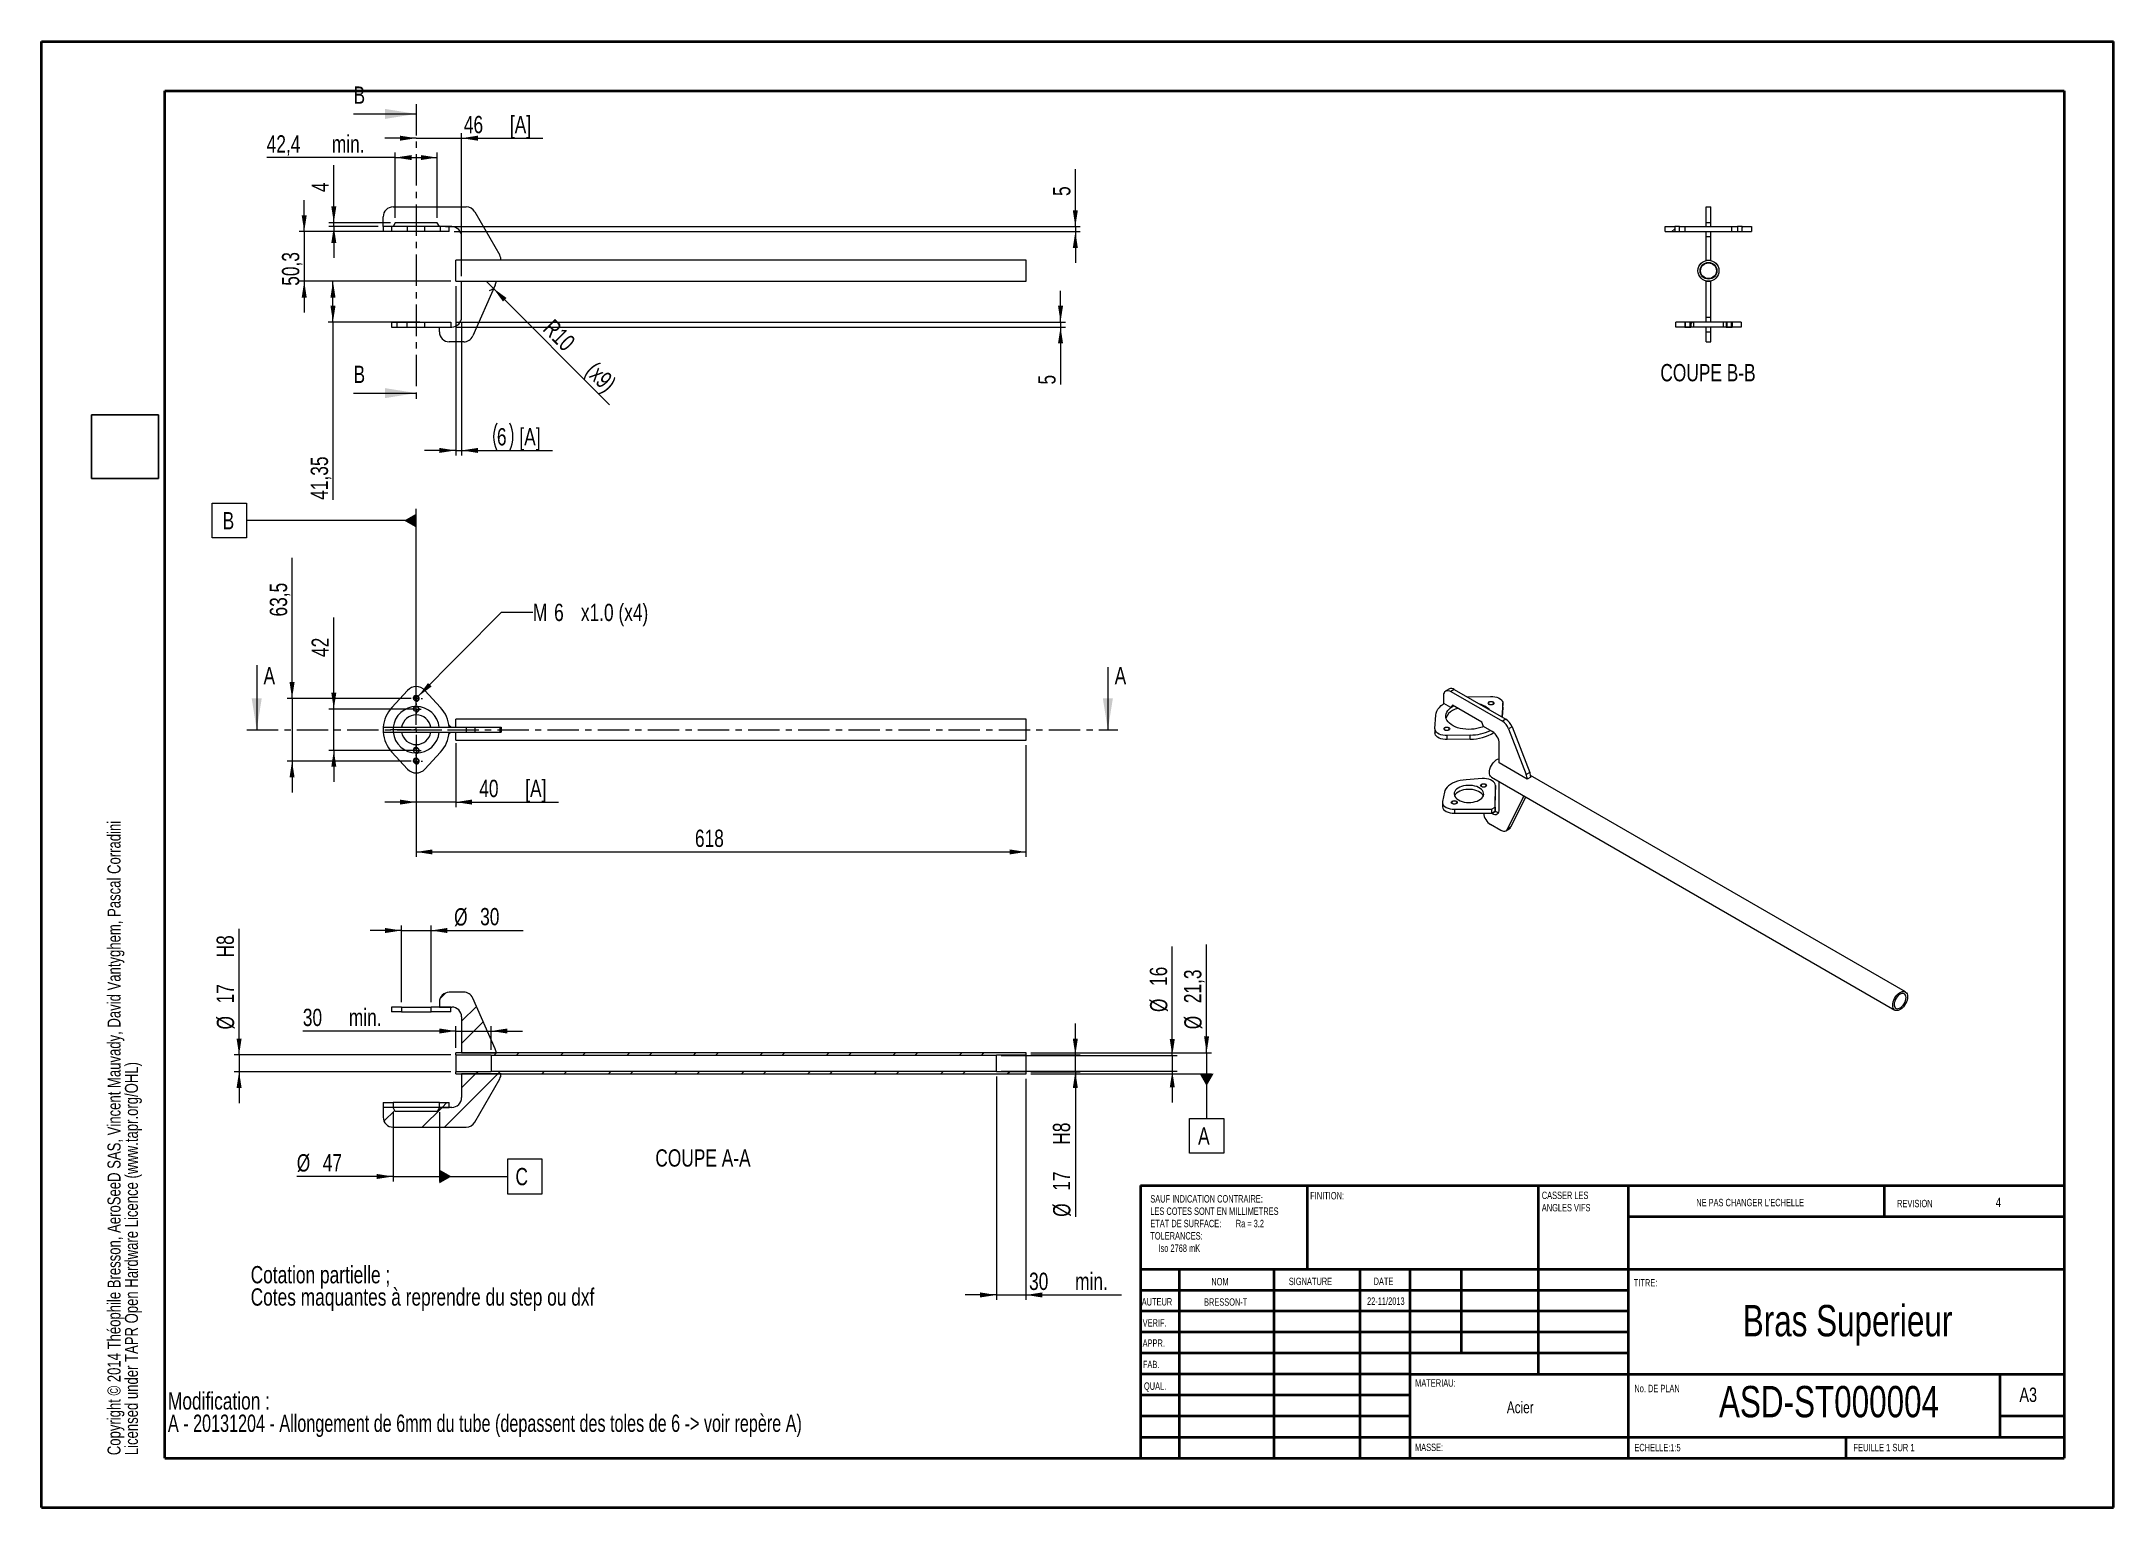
# Model space of a CAD drawing. Header units: millimetres. Extents: x 0 to 420, y 0 to 297.
import ezdxf

# ---------------------------------------------------------------- set-up
doc = ezdxf.new("R2010")
doc.units = ezdxf.units.MM
doc.linetypes.add('CENTER', pattern=[10.16, 6.35, -1.27, 1.27, -1.27])
doc.styles.add('SLDTEXTSTYLE0', font='TXT', dxfattribs={"width": 0.75})
doc.styles.add('SLDTEXTSTYLE1', font='TXT', dxfattribs={"width": 0.7})
doc.styles.add('SLDTEXTSTYLE2', font='TXT', dxfattribs={"width": 0.6875})
doc.dimstyles.new('SLDDIMSTYLE0', dxfattribs={"dimtxt": 3.5, "dimasz": 3.302, "dimexe": 0, "dimexo": 0.0625, "dimgap": 0.875, "dimtad": 1, "dimlfac": 5, "dimrnd": 1e-09, "dimzin": 12, "dimdsep": 46, "dimtxsty": 'SLDTEXTSTYLE0', "dimsah": 1, "dimcen": 0.09, "dimadec": 0, "dimazin": 3, "dimtfac": 1, "dimtmove": 0, "dimatfit": 0, "dimfxl": 1, "dimfrac": 2, "dimtolj": 1, "dimtzin": 12, "dimarcsym": 0})
doc.dimstyles.new('SLDDIMSTYLE1', dxfattribs={"dimtxt": 3.5, "dimasz": 3.302, "dimexe": 0, "dimexo": 0.0625, "dimgap": 0.875, "dimtad": 0, "dimtih": 1, "dimtoh": 1, "dimlfac": 5, "dimrnd": 1e-09, "dimzin": 12, "dimdsep": 46, "dimtxsty": 'SLDTEXTSTYLE0', "dimblk1": 'NONE', "dimsah": 1, "dimcen": 0, "dimadec": 0, "dimazin": 3, "dimtfac": 1, "dimtmove": 0, "dimatfit": 3, "dimldrblk": 'NONE', "dimfxl": 1, "dimfrac": 2, "dimtolj": 1, "dimtzin": 12, "dimarcsym": 0})
doc.dimstyles.new('SLDDIMSTYLE2', dxfattribs={"dimtxt": 3.5, "dimasz": 3.302, "dimexe": 0, "dimexo": 0.0625, "dimgap": 0.875, "dimtad": 1, "dimlfac": 5, "dimrnd": 1e-09, "dimzin": 12, "dimdsep": 46, "dimtxsty": 'SLDTEXTSTYLE0', "dimsah": 1, "dimcen": 0.09, "dimadec": 0, "dimazin": 3, "dimtfac": 1, "dimtofl": 0, "dimtmove": 0, "dimatfit": 3, "dimfxl": 1, "dimfrac": 2, "dimtolj": 1, "dimtzin": 12, "dimarcsym": 0})
doc.dimstyles.new('SLDDIMSTYLE4', dxfattribs={"dimtxt": 3.5, "dimasz": 3.302, "dimexe": 0, "dimexo": 0.0625, "dimgap": 0.875, "dimtad": 1, "dimlfac": 5, "dimrnd": 1e-09, "dimzin": 12, "dimdsep": 46, "dimtxsty": 'SLDTEXTSTYLE0', "dimsah": 1, "dimcen": 0, "dimadec": 0, "dimazin": 3, "dimtfac": 1, "dimtofl": 0, "dimtmove": 0, "dimatfit": 3, "dimfxl": 1, "dimfrac": 2, "dimtolj": 1, "dimtzin": 12, "dimarcsym": 0})
doc.dimstyles.new('SLDDIMSTYLE5', dxfattribs={"dimtxt": 3.5, "dimasz": 3.302, "dimexe": 0, "dimexo": 0.0625, "dimgap": 0.875, "dimtad": 1, "dimdec": 1, "dimlfac": 5, "dimrnd": 1e-09, "dimzin": 12, "dimdsep": 46, "dimtxsty": 'SLDTEXTSTYLE0', "dimsah": 1, "dimcen": 0.09, "dimadec": 0, "dimazin": 3, "dimtfac": 1, "dimtdec": 1, "dimtofl": 0, "dimtmove": 0, "dimatfit": 3, "dimfxl": 1, "dimfrac": 2, "dimtolj": 1, "dimtzin": 12, "dimarcsym": 0})
doc.dimstyles.new('SLDDIMSTYLE6', dxfattribs={"dimtxt": 3.5, "dimasz": 3.302, "dimexe": 0, "dimexo": 0.0625, "dimgap": 0.875, "dimtad": 0, "dimtih": 1, "dimtoh": 1, "dimlfac": 5, "dimrnd": 1e-09, "dimzin": 12, "dimdsep": 46, "dimtxsty": 'SLDTEXTSTYLE0', "dimsah": 1, "dimcen": 0.09, "dimadec": 0, "dimazin": 3, "dimtfac": 1, "dimtmove": 0, "dimatfit": 0, "dimfxl": 1, "dimfrac": 2, "dimtolj": 1, "dimtzin": 12, "dimarcsym": 0})
doc.dimstyles.new('SLDDIMSTYLE7', dxfattribs={"dimtxt": 3.5, "dimasz": 3.302, "dimexe": 0, "dimexo": 0.0625, "dimgap": 0.875, "dimtad": 1, "dimlfac": 5, "dimrnd": 1e-09, "dimzin": 12, "dimdsep": 46, "dimtxsty": 'SLDTEXTSTYLE0', "dimsah": 1, "dimcen": 0.09, "dimadec": 0, "dimazin": 3, "dimtfac": 1, "dimtmove": 0, "dimatfit": 0, "dimfxl": 1, "dimfrac": 2, "dimtolj": 1, "dimtzin": 12, "dimarcsym": 0})
doc.dimstyles.new('SLDDIMSTYLE8', dxfattribs={"dimtxt": 3.5, "dimasz": 3.302, "dimexe": 0, "dimexo": 0.0625, "dimgap": 0.875, "dimtad": 1, "dimlfac": 5, "dimrnd": 1e-09, "dimzin": 12, "dimdsep": 46, "dimtxsty": 'SLDTEXTSTYLE0', "dimsah": 1, "dimcen": 0.09, "dimadec": 0, "dimazin": 3, "dimtfac": 1, "dimtmove": 0, "dimatfit": 0, "dimfxl": 1, "dimfrac": 2, "dimtolj": 1, "dimtzin": 12, "dimarcsym": 0})
doc.dimstyles.new('SLDDIMSTYLE9', dxfattribs={"dimtxt": 3.5, "dimasz": 3.302, "dimexe": 0, "dimexo": 0.0625, "dimgap": 0.875, "dimtad": 1, "dimlfac": 5, "dimrnd": 1e-09, "dimzin": 12, "dimdsep": 46, "dimtxsty": 'SLDTEXTSTYLE0', "dimsah": 1, "dimcen": 0.09, "dimadec": 0, "dimazin": 3, "dimtfac": 1, "dimtmove": 0, "dimatfit": 0, "dimfxl": 1, "dimfrac": 2, "dimtolj": 1, "dimtzin": 12, "dimarcsym": 0})
picture_1 = doc.add_image_def('image1.bmp', size_in_pixel=(400, 420))

msp = doc.modelspace()

# ---------------------------------------------------------------- texts
at = {"color": 7, "linetype": 'Continuous', "char_height": 3.5, "attachment_point": 1, "style": 'SLDTEXTSTYLE0'}
for s, insert in [('B', (63.3409, 288.0941)), ('B', (63.3409, 231.5326)), ('A', (45.0919, 170.477)), ('A', (217.6104, 170.477))]:
    msp.add_mtext(s, dxfattribs=dict(at, insert=insert))
at = {"color": 7, "linetype": 'Continuous', "lineweight": 0}
for s, insert, char_height, attachment_point, style in [('COUPE B-B', (337.8735, 231.8695), 3.5, 2, 'SLDTEXTSTYLE0'), ('COUPE A-A', (134.1664, 72.7804), 3.5, 2, 'SLDTEXTSTYLE0'), ('FINITION:', (257.2501, 64.1341), 1.5, 1, 'SLDTEXTSTYLE0'), ("NE PAS CHANGER L'ECHELLE", (335.4935, 62.7478), 1.5, 1, 'SLDTEXTSTYLE0'), ('REVISION', (376.2064, 62.5497), 1.5, 1, 'SLDTEXTSTYLE0'), ('4', (396.7386, 62.9901), 1.905, 2, 'SLDTEXTSTYLE0'), ('NOM', (237.2011, 46.7163), 1.5, 1, 'SLDTEXTSTYLE0'), ('SIGNATURE', (252.9124, 46.7765), 1.5, 1, 'SLDTEXTSTYLE0'), ('DATE', (270.0935, 46.791), 1.5, 1, 'SLDTEXTSTYLE0'), ('TITRE:', (322.835, 46.4931), 1.5, 1, 'SLDTEXTSTYLE0'), ('AUTEUR', (223.091, 42.6445), 1.5, 1, 'SLDTEXTSTYLE0'), ('BRESSON-T', (240.1135, 42.5981), 1.4986, 2, 'SLDTEXTSTYLE0'), ('22-11/2013', (272.5763, 42.7739), 1.4986, 2, 'SLDTEXTSTYLE0'), ('VERIF.', (223.2893, 38.3692), 1.5, 1, 'SLDTEXTSTYLE0'), ('Bras Superieur', (366.1659, 41.2497), 6.35, 2, 'SLDTEXTSTYLE0'), ('APPR.', (223.2806, 34.2791), 1.5, 1, 'SLDTEXTSTYLE0'), ('FAB.', (223.334, 29.9485), 1.5, 1, 'SLDTEXTSTYLE0'), ('QUAL.', (223.5479, 25.5644), 1.5, 1, 'SLDTEXTSTYLE0'), ('MATERIAU:', (278.5247, 26.2008), 1.5, 1, 'SLDTEXTSTYLE0'), ('Acier', (299.8178, 21.7003), 2.38125, 2, 'SLDTEXTSTYLE0'), ('No. DE PLAN', (322.9528, 25.0834), 1.5, 1, 'SLDTEXTSTYLE0'), ('ASD-ST000004', (362.405, 24.8465), 6.35, 2, 'SLDTEXTSTYLE0'), ('A3', (400.9998, 24.5152), 2.91042, 1, 'SLDTEXTSTYLE0'), ('MASSE:', (278.4967, 13.1641), 1.4986, 1, 'SLDTEXTSTYLE0'), ('ECHELLE:1:5', (322.9528, 13.1149), 1.5, 1, 'SLDTEXTSTYLE0'), ('FEUILLE 1 SUR 1', (367.3571, 13.1149), 1.5, 1, 'SLDTEXTSTYLE1')]:
    msp.add_mtext(s, dxfattribs=dict(at, insert=insert, char_height=char_height, attachment_point=attachment_point, style=style))

# ---------------------------------------------------------------- blocks, each defined once
blk = doc.blocks.new('SW_NOTE_0')
at = {"color": 0, "linetype": 'Continuous', "lineweight": 0, "char_height": 3.5, "attachment_point": 1, "style": 'SLDTEXTSTYLE0'}
for s, insert in [('Cotation partielle ;', (0, 4.51)), ('Cotes maquantes à reprendre du step ou dxf', (0, -0.01))]:
    blk.add_mtext(s, dxfattribs=dict(at, insert=insert))
blk = doc.blocks.new('SW_NOTE_1')
at = {"color": 0, "linetype": 'Continuous', "lineweight": 0, "char_height": 3.5, "attachment_point": 1}
for s, insert, style in [('Modification :', (0, 4.51), 'SLDTEXTSTYLE0'), ('A - 20131204 - Allongement de 6mm du tube (depassent des toles de 6 -> voir repère A)', (0, -0.01), 'SLDTEXTSTYLE1')]:
    blk.add_mtext(s, dxfattribs=dict(at, insert=insert, style=style))
blk = doc.blocks.new('SW_NOTE_2')
at = {"color": 0, "linetype": 'Continuous', "lineweight": 0, "char_height": 2.6458, "attachment_point": 1, "rotation": 90, "style": 'SLDTEXTSTYLE0'}
for s, insert in [('Copyright © 2014 Théophile Bresson, AeroSeeD SAS, Vincent Mauvady, David Vantyghem, Pascal Corradini', (-3.41, 0)), ('Licensed under TAPR Open Hardware Licence (www.tapr.org/OHL)', (0.12, 0))]:
    blk.add_mtext(s, dxfattribs=dict(at, insert=insert))
blk = doc.blocks.new('SW_NOTE_3')
at = {"color": 0, "linetype": 'Continuous', "lineweight": 0, "char_height": 1.5, "attachment_point": 1, "style": 'SLDTEXTSTYLE0'}
for s, insert in [('CASSER LES', (0, 1.93)), ('ANGLES VIFS', (0, -0.57))]:
    blk.add_mtext(s, dxfattribs=dict(at, insert=insert))
blk = doc.blocks.new('SW_NOTE_4')
at = {"color": 0, "linetype": 'Continuous', "lineweight": 0, "char_height": 1.5, "attachment_point": 1}
for s, insert, style in [('SAUF INDICATION CONTRAIRE:', (0, 1.93), 'SLDTEXTSTYLE0'), ('LES COTES SONT EN MILLIMETRES', (0, -0.57), 'SLDTEXTSTYLE0'), ('ETAT DE SURFACE:', (0, -3.07), 'SLDTEXTSTYLE0'), ('Ra = 3.2', (17.33, -3.07), 'SLDTEXTSTYLE2'), ('TOLERANCES:', (0, -5.57), 'SLDTEXTSTYLE0'), ('Iso 2768 mK', (1.66, -8.07), 'SLDTEXTSTYLE0')]:
    blk.add_mtext(s, dxfattribs=dict(at, insert=insert, style=style))
blk = doc.blocks.new('*D6')
at = {"color": 7, "linetype": 'Continuous', "lineweight": 0}
for p, q in [((59.34, 161.98), (59.34, 180.53)), ((75.04, 161.98), (58.34, 161.98)), ((59.34, 153.58), (59.34, 161.98)), ((75.04, 153.58), (58.34, 153.58)), ((59.34, 153.58), (59.34, 147.23))]:
    blk.add_line(p, q, dxfattribs=at)
for points in [[(59.34, 161.98), (59.85, 165.28), (58.83, 165.28)], [(59.34, 153.58), (58.83, 150.27), (59.85, 150.27)]]:
    blk.add_solid(points, dxfattribs=at)
at = {"color": 7, "linetype": 'Continuous', "lineweight": 0, "insert": (54.83, 172.52, -3.65), "char_height": 3.5, "attachment_point": 1, "rotation": 90, "style": 'SLDTEXTSTYLE0'}
blk.add_mtext('42', dxfattribs=at)
blk = doc.blocks.new('*D7')
at = {"color": 7, "linetype": 'Continuous', "lineweight": 0}
for p, q in [((50.88, 164.13), (50.88, 192.61)), ((75.04, 164.13), (49.88, 164.13)), ((50.88, 164.13), (50.88, 151.43)), ((75.04, 151.43), (49.88, 151.43)), ((50.88, 151.43), (50.88, 145.08))]:
    blk.add_line(p, q, dxfattribs=at)
for points in [[(50.88, 164.13), (51.39, 167.43), (50.37, 167.43)], [(50.88, 151.43), (50.37, 148.12), (51.39, 148.12)]]:
    blk.add_solid(points, dxfattribs=at)
at = {"color": 7, "linetype": 'Continuous', "lineweight": 0, "insert": (46.37, 180.72, -3.65), "char_height": 3.5, "attachment_point": 1, "rotation": 90, "style": 'SLDTEXTSTYLE0'}
blk.add_mtext('63,5', dxfattribs=at)
blk = doc.blocks.new('*D9')
at = {"color": 7, "linetype": 'Continuous', "lineweight": 0}
for p, q in [((76.46, 164.55), (93.35, 181.57)), ((93.35, 181.57), (99.7, 181.57)), ((75.62, 163.7), (76.46, 164.55))]:
    blk.add_line(p, q, dxfattribs=at)
blk.add_solid([(76.46, 164.55), (79.15, 166.54), (78.43, 167.25)], dxfattribs=at)
at = {"color": 7, "linetype": 'Continuous', "lineweight": 0, "char_height": 3.5, "attachment_point": 1, "style": 'SLDTEXTSTYLE0'}
for s, insert in [('M', (99.7, 183.3, -3.65)), ('6', (103.99, 183.3, -3.65)), ('x1.0 (x4)', (109.42, 183.3, -3.65))]:
    blk.add_mtext(s, dxfattribs=dict(at, insert=insert))
blk = doc.blocks.new('_NONE')
blk = doc.blocks.new('*D10')
at = {"color": 7, "linetype": 'Continuous', "lineweight": 0}
for p, q in [((76.04, 156.78), (76.04, 142.12)), ((84.04, 155.08), (84.04, 142.12)), ((76.04, 143.12), (69.69, 143.12)), ((84.04, 143.12), (76.04, 143.12)), ((84.04, 143.12), (104.85, 143.12))]:
    blk.add_line(p, q, dxfattribs=at)
for points in [[(76.04, 143.12), (72.74, 143.63), (72.74, 142.62)], [(84.04, 143.12), (87.34, 142.62), (87.34, 143.63)]]:
    blk.add_solid(points, dxfattribs=at)
at = {"color": 7, "linetype": 'Continuous', "lineweight": 0, "char_height": 3.5, "attachment_point": 1, "style": 'SLDTEXTSTYLE0'}
for s, insert in [('40', (88.82, 147.64, -3.65)), ('[A]', (98.14, 147.64, -3.65))]:
    blk.add_mtext(s, dxfattribs=dict(at, insert=insert))
blk = doc.blocks.new('*D11')
at = {"color": 7, "linetype": 'Continuous', "lineweight": 0}
for p, q in [((76.04, 156.78), (76.04, 132.03)), ((199.64, 154.65), (199.64, 132.03)), ((76.04, 133.03), (199.64, 133.03))]:
    blk.add_line(p, q, dxfattribs=at)
for points in [[(76.04, 133.03), (79.34, 132.52), (79.34, 133.53)], [(199.64, 133.03), (196.34, 133.53), (196.34, 132.52)]]:
    blk.add_solid(points, dxfattribs=at)
at = {"color": 7, "linetype": 'Continuous', "lineweight": 0, "insert": (132.54, 137.54, -3.65), "char_height": 3.5, "attachment_point": 1, "style": 'SLDTEXTSTYLE0'}
blk.add_mtext('618', dxfattribs=at)
blk = doc.blocks.new('SW_CENTERMARKSYMBOL_0')
at = {"color": 0, "linetype": 'Continuous', "lineweight": 0}
for p, q in [((-0.5, 0), (-1, 0)), ((0, 0), (-0.5, 0)), ((0, 0.5), (0, 1)), ((0, 0), (0, 0.5)), ((0, 0), (0, -0.5)), ((0, 0), (0.5, 0)), ((0.5, 0), (1, 0)), ((0, -0.5), (0, -1))]:
    blk.add_line(p, q, dxfattribs=at)
blk = doc.blocks.new('SW_CENTERMARKSYMBOL_1')
at = {"color": 0, "linetype": 'Continuous', "lineweight": 0}
for p, q in [((-0.5, 0), (-1, 0)), ((0, 0), (-0.5, 0)), ((0, 0.5), (0, 1)), ((0, 0), (0, 0.5)), ((0, 0), (0, -0.5)), ((0, 0), (0.5, 0)), ((0.5, 0), (1, 0)), ((0, -0.5), (0, -1))]:
    blk.add_line(p, q, dxfattribs=at)
blk = doc.blocks.new('SW_CENTERMARKSYMBOL_2')
at = {"color": 0, "linetype": 'Continuous', "lineweight": 0}
for p, q in [((0, 1), (0, 5.2)), ((-1, 0), (-5.2, 0)), ((0, 0), (-0.5, 0)), ((0, 0), (0, 0.5)), ((0, 0), (0, -0.5)), ((0, 0), (0.5, 0)), ((1, 0), (5.2, 0)), ((0, -1), (0, -5.2))]:
    blk.add_line(p, q, dxfattribs=at)
blk = doc.blocks.new('SW_CENTERMARKSYMBOL_3')
at = {"color": 0, "linetype": 'Continuous', "lineweight": 0}
for p, q in [((-1, 0), (-1.3, 0)), ((0, 0), (-0.5, 0)), ((0, 1), (0, 1.3)), ((0, 0), (0, 0.5)), ((0, 0), (0, -0.5)), ((0, 0), (0.5, 0)), ((1, 0), (1.3, 0)), ((0, -1), (0, -1.3))]:
    blk.add_line(p, q, dxfattribs=at)
blk = doc.blocks.new('SW_CENTERMARKSYMBOL_4')
at = {"color": 0, "linetype": 'Continuous', "lineweight": 0}
for p, q in [((-1, 0), (-1.3, 0)), ((0, 0), (-0.5, 0)), ((0, 1), (0, 1.3)), ((0, 0), (0, 0.5)), ((0, 0), (0, -0.5)), ((0, 0), (0.5, 0)), ((1, 0), (1.3, 0)), ((0, -1), (0, -1.3))]:
    blk.add_line(p, q, dxfattribs=at)
blk = doc.blocks.new('SW_DATUMTAG_0')
at = {"color": 0, "linetype": 'Continuous', "lineweight": 0}
for p, q in [((-2.16, -0.72), (-2.16, 6.28)), ((-2.16, 6.28), (4.84, 6.28)), ((4.84, 6.28), (4.84, -0.72)), ((39.23, -34.4), (39.23, 5.18)), ((39.23, 2.78), (4.84, 2.78)), ((4.84, -0.72), (-2.16, -0.72))]:
    blk.add_line(p, q, dxfattribs=at)
blk.add_solid([(39.23, 1.38), (39.23, 4.18), (36.78, 2.78)], dxfattribs=at)
at = {"color": 0, "linetype": 'Continuous', "lineweight": 0, "insert": (0, 4.51, -3.67), "char_height": 3.5, "attachment_point": 1, "style": 'SLDTEXTSTYLE0'}
blk.add_mtext('B', dxfattribs=at)
blk = doc.blocks.new('*D18')
at = {"color": 7, "linetype": 'Continuous', "lineweight": 0}
for p, q in [((76.04, 277.62), (69.69, 277.62)), ((76.04, 277.62), (85.24, 277.62)), ((85.24, 249.64), (85.24, 278.62)), ((85.24, 277.62), (101.74, 277.62))]:
    blk.add_line(p, q, dxfattribs=at)
for points in [[(76.04, 277.62), (72.74, 278.13), (72.74, 277.11)], [(85.24, 277.62), (88.54, 277.11), (88.54, 278.13)]]:
    blk.add_solid(points, dxfattribs=at)
at = {"color": 7, "linetype": 'Continuous', "lineweight": 0, "char_height": 3.5, "attachment_point": 1, "style": 'SLDTEXTSTYLE0'}
for s, insert in [('46', (85.7, 282.13, 0.02)), ('[A]', (95.03, 282.13, 0.02))]:
    blk.add_mtext(s, dxfattribs=dict(at, insert=insert))
blk = doc.blocks.new('*D19')
at = {"color": 7, "linetype": 'Continuous', "lineweight": 0}
for q in [(90.24, 248.64), (115.25, 223.62)]:
    blk.add_line((91.66, 247.22), q, dxfattribs=at)
blk.add_arc((90.24, 248.64), 2, 288.4349, 309.4349, dxfattribs=at)
blk.add_solid([(91.66, 247.22), (93.63, 244.53), (94.35, 245.25)], dxfattribs=at)
at = {"color": 7, "linetype": 'Continuous', "lineweight": 0, "char_height": 3.5, "attachment_point": 1, "rotation": 315, "style": 'SLDTEXTSTYLE0'}
for s, insert in [('R10', (104, 241.23, 0.02)), ('(x9)', (112.6, 232.63, 0.02))]:
    blk.add_mtext(s, dxfattribs=dict(at, insert=insert))
blk = doc.blocks.new('*D20')
at = {"color": 7, "linetype": 'Continuous', "lineweight": 0}
for p, q in [((53.34, 258.7), (53.34, 265.05)), ((70.11, 258.7), (52.34, 258.7)), ((53.34, 258.7), (53.34, 248.64)), ((83.04, 248.64), (52.34, 248.64)), ((53.34, 248.64), (53.34, 242.29))]:
    blk.add_line(p, q, dxfattribs=at)
for points in [[(53.34, 258.7), (53.85, 262), (52.83, 262)], [(53.34, 248.64), (52.83, 245.33), (53.85, 245.33)]]:
    blk.add_solid(points, dxfattribs=at)
at = {"color": 7, "linetype": 'Continuous', "lineweight": 0, "insert": (48.83, 247.72, 0.02), "char_height": 3.5, "attachment_point": 1, "rotation": 90, "style": 'SLDTEXTSTYLE0'}
blk.add_mtext('50,3', dxfattribs=at)
blk = doc.blocks.new('*D21')
at = {"color": 7, "linetype": 'Continuous', "lineweight": 0}
for p, q in [((83.04, 248.64), (58.17, 248.64)), ((59.17, 240.37), (59.17, 248.64)), ((76.75, 240.37), (58.17, 240.37)), ((59.17, 240.37), (59.17, 204.36))]:
    blk.add_line(p, q, dxfattribs=at)
for points in [[(59.17, 248.64), (58.66, 245.33), (59.68, 245.33)], [(59.17, 240.37), (59.68, 243.67), (58.66, 243.67)]]:
    blk.add_solid(points, dxfattribs=at)
at = {"color": 7, "linetype": 'Continuous', "lineweight": 0, "insert": (54.66, 204.36, 0.02), "char_height": 3.5, "attachment_point": 1, "rotation": 90, "style": 'SLDTEXTSTYLE0'}
blk.add_mtext('41,35', dxfattribs=at)
blk = doc.blocks.new('*D22')
at = {"color": 7, "linetype": 'Continuous', "lineweight": 0}
for p, q in [((59.34, 260.5), (59.34, 272.15)), ((70.8, 260.5), (58.34, 260.5)), ((59.34, 259.7), (59.34, 260.5)), ((68.34, 259.7), (58.34, 259.7)), ((59.34, 259.7), (59.34, 253.35))]:
    blk.add_line(p, q, dxfattribs=at)
for points in [[(59.34, 260.5), (59.85, 263.8), (58.83, 263.8)], [(59.34, 259.7), (58.83, 256.39), (59.85, 256.39)]]:
    blk.add_solid(points, dxfattribs=at)
at = {"color": 7, "linetype": 'Continuous', "lineweight": 0, "insert": (54.83, 266.72, 0.02), "char_height": 3.5, "attachment_point": 1, "rotation": 90, "style": 'SLDTEXTSTYLE0'}
blk.add_mtext('4', dxfattribs=at)
blk = doc.blocks.new('*D23')
at = {"color": 7, "linetype": 'Continuous', "lineweight": 0}
for p, q in [((71.8, 273.7), (45.73, 273.7)), ((71.8, 261.5), (71.8, 274.7)), ((71.8, 273.7), (80.28, 273.7)), ((80.28, 261.5), (80.28, 274.7))]:
    blk.add_line(p, q, dxfattribs=at)
for points in [[(71.8, 273.7), (75.1, 273.19), (75.1, 274.2)], [(80.28, 273.7), (76.98, 274.2), (76.98, 273.19)]]:
    blk.add_solid(points, dxfattribs=at)
at = {"color": 7, "linetype": 'Continuous', "lineweight": 0, "char_height": 3.5, "attachment_point": 1, "style": 'SLDTEXTSTYLE0'}
for s, insert in [('42,4', (45.73, 278.21, 0.02)), ('min.', (58.94, 278.21, 0.02))]:
    blk.add_mtext(s, dxfattribs=dict(at, insert=insert))
blk = doc.blocks.new('*D24')
at = {"color": 7, "linetype": 'Continuous', "lineweight": 0}
for p, q in [((209.64, 259.7), (209.64, 271.35)), ((81.97, 259.7), (210.64, 259.7)), ((83.74, 258.7), (210.64, 258.7)), ((209.64, 259.7), (209.64, 258.7)), ((209.64, 258.7), (209.64, 252.35))]:
    blk.add_line(p, q, dxfattribs=at)
for points in [[(209.64, 259.7), (210.15, 263), (209.13, 263)], [(209.64, 258.7), (209.13, 255.39), (210.15, 255.39)]]:
    blk.add_solid(points, dxfattribs=at)
at = {"color": 7, "linetype": 'Continuous', "lineweight": 0, "insert": (205.13, 265.92, 0.02), "char_height": 3.5, "attachment_point": 1, "rotation": 90, "style": 'SLDTEXTSTYLE0'}
blk.add_mtext('5', dxfattribs=at)
blk = doc.blocks.new('*D25')
at = {"color": 7, "linetype": 'Continuous', "lineweight": 0}
for p, q in [((206.64, 240.37), (206.64, 246.72)), ((84.04, 240.37), (207.64, 240.37)), ((206.64, 240.37), (206.64, 239.37)), ((84.04, 239.37), (207.64, 239.37)), ((206.64, 239.37), (206.64, 227.72))]:
    blk.add_line(p, q, dxfattribs=at)
for points in [[(206.64, 240.37), (207.15, 243.67), (206.13, 243.67)], [(206.64, 239.37), (206.13, 236.06), (207.15, 236.06)]]:
    blk.add_solid(points, dxfattribs=at)
at = {"color": 7, "linetype": 'Continuous', "lineweight": 0, "insert": (202.13, 227.72, 0.02), "char_height": 3.5, "attachment_point": 1, "rotation": 90, "style": 'SLDTEXTSTYLE0'}
blk.add_mtext('5', dxfattribs=at)
blk = doc.blocks.new('*D26')
at = {"color": 7, "linetype": 'Continuous', "lineweight": 0}
for p, q in [((84.04, 247.64), (84.04, 213.37)), ((85.24, 240.37), (85.24, 213.37)), ((84.04, 214.37), (77.69, 214.37)), ((84.04, 214.37), (85.24, 214.37)), ((85.24, 214.37), (103.66, 214.37))]:
    blk.add_line(p, q, dxfattribs=at)
for centre, start, end in [((97.95, 217.14), 153.4349, 206.5651), ((89.43, 217.14), 333.4349, 26.5651)]:
    blk.add_arc(centre, 6.21, start, end, dxfattribs=at)
for points in [[(84.04, 214.37), (80.74, 214.87), (80.74, 213.86)], [(85.24, 214.37), (88.54, 213.86), (88.54, 214.87)]]:
    blk.add_solid(points, dxfattribs=at)
at = {"color": 7, "linetype": 'Continuous', "lineweight": 0, "char_height": 3.5, "attachment_point": 1, "style": 'SLDTEXTSTYLE0'}
for s, insert in [('6', (92.4, 218.88, 0.02)), ('[A]', (96.95, 218.88, 0.02))]:
    blk.add_mtext(s, dxfattribs=dict(at, insert=insert))
blk = doc.blocks.new('*D27')
at = {"color": 7, "linetype": 'Continuous', "lineweight": 0}
for p, q in [((73.04, 102.61), (73.04, 118.11)), ((79.04, 102.61), (79.04, 118.11)), ((73.04, 117.11), (66.69, 117.11)), ((73.04, 117.11), (79.04, 117.11)), ((79.04, 117.11), (97.72, 117.11))]:
    blk.add_line(p, q, dxfattribs=at)
for points in [[(73.04, 117.11), (69.74, 117.62), (69.74, 116.6)], [(79.04, 117.11), (82.34, 116.6), (82.34, 117.62)]]:
    blk.add_solid(points, dxfattribs=at)
at = {"color": 7, "linetype": 'Continuous', "lineweight": 0, "char_height": 3.5, "attachment_point": 1, "style": 'SLDTEXTSTYLE0'}
for s, insert in [('%%c', (83.72, 121.62, 4.39)), ('30', (89, 121.67, 4.39))]:
    blk.add_mtext(s, dxfattribs=dict(at, insert=insert))
blk = doc.blocks.new('*D28')
at = {"color": 7, "linetype": 'Continuous', "lineweight": 0}
for p, q in [((71.34, 80.28), (71.34, 66.28)), ((80.74, 80.28), (80.74, 66.28)), ((71.34, 67.28), (51.83, 67.28)), ((71.34, 67.28), (80.74, 67.28))]:
    blk.add_line(p, q, dxfattribs=at)
blk.add_solid([(71.34, 67.28), (68.04, 67.79), (68.04, 66.77)], dxfattribs=at)
at = {"color": 7, "linetype": 'Continuous', "lineweight": 0, "char_height": 3.5, "attachment_point": 1, "style": 'SLDTEXTSTYLE0'}
for s, insert in [('%%c', (51.83, 71.79, 4.39)), ('47', (57.1, 71.84, 4.39))]:
    blk.add_mtext(s, dxfattribs=dict(at, insert=insert))
blk = doc.blocks.new('*D29')
at = {"color": 7, "linetype": 'Continuous', "lineweight": 0}
for p, q in [((236.25, 92.34), (236.25, 114.27)), ((200.64, 92.34), (237.25, 92.34)), ((236.25, 92.34), (236.25, 88.08)), ((200.64, 88.08), (237.25, 88.08))]:
    blk.add_line(p, q, dxfattribs=at)
blk.add_solid([(236.25, 92.34), (236.75, 95.64), (235.74, 95.64)], dxfattribs=at)
at = {"color": 7, "linetype": 'Continuous', "lineweight": 0, "char_height": 3.5, "attachment_point": 1, "rotation": 90, "style": 'SLDTEXTSTYLE0'}
for s, insert in [('21,3', (231.68, 102.38, 4.39)), ('%%c', (231.73, 97.1, 4.39))]:
    blk.add_mtext(s, dxfattribs=dict(at, insert=insert))
blk = doc.blocks.new('*D30')
at = {"color": 7, "linetype": 'Continuous', "lineweight": 0}
for p, q in [((229.29, 91.81), (229.29, 113.88)), ((194.64, 91.81), (230.29, 91.81)), ((194.64, 88.61), (230.29, 88.61)), ((229.29, 91.81), (229.29, 88.61)), ((229.29, 88.61), (229.29, 82.26))]:
    blk.add_line(p, q, dxfattribs=at)
for points in [[(229.29, 91.81), (229.8, 95.11), (228.78, 95.11)], [(229.29, 88.61), (228.78, 85.31), (229.8, 85.31)]]:
    blk.add_solid(points, dxfattribs=at)
at = {"color": 7, "linetype": 'Continuous', "lineweight": 0, "char_height": 3.5, "attachment_point": 1, "rotation": 90, "style": 'SLDTEXTSTYLE0'}
for s, insert in [('16', (224.73, 105.87, 4.39)), ('%%c', (224.78, 100.59, 4.39))]:
    blk.add_mtext(s, dxfattribs=dict(at, insert=insert))
blk = doc.blocks.new('*D31')
at = {"color": 7, "linetype": 'Continuous', "lineweight": 0}
for p, q in [((209.64, 91.91), (209.64, 98.26)), ((200.64, 91.91), (210.64, 91.91)), ((200.64, 88.51), (210.64, 88.51)), ((209.64, 88.51), (209.64, 91.91)), ((209.64, 88.51), (209.64, 59.11))]:
    blk.add_line(p, q, dxfattribs=at)
for points in [[(209.64, 91.91), (210.15, 95.21), (209.13, 95.21)], [(209.64, 88.51), (209.13, 85.21), (210.15, 85.21)]]:
    blk.add_solid(points, dxfattribs=at)
at = {"color": 7, "linetype": 'Continuous', "lineweight": 0, "char_height": 3.5, "attachment_point": 1, "rotation": 90, "style": 'SLDTEXTSTYLE0'}
for s, insert in [('H8', (205.08, 73.72, 4.39)), ('17', (205.08, 64.39, 4.39)), ('%%c', (205.13, 59.11, 4.39))]:
    blk.add_mtext(s, dxfattribs=dict(at, insert=insert))
blk = doc.blocks.new('*D32')
at = {"color": 7, "linetype": 'Continuous', "lineweight": 0}
for p, q in [((40.14, 91.91), (40.14, 117.42)), ((83.04, 91.91), (39.14, 91.91)), ((83.04, 88.51), (39.14, 88.51)), ((40.14, 91.91), (40.14, 88.51)), ((40.14, 88.51), (40.14, 82.16))]:
    blk.add_line(p, q, dxfattribs=at)
for points in [[(40.14, 91.91), (40.65, 95.21), (39.63, 95.21)], [(40.14, 88.51), (39.63, 85.21), (40.65, 85.21)]]:
    blk.add_solid(points, dxfattribs=at)
at = {"color": 7, "linetype": 'Continuous', "lineweight": 0, "char_height": 3.5, "attachment_point": 1, "rotation": 90, "style": 'SLDTEXTSTYLE0'}
for s, insert in [('H8', (35.58, 111.66, 4.39)), ('17', (35.58, 102.33, 4.39)), ('%%c', (35.63, 97.06, 4.39))]:
    blk.add_mtext(s, dxfattribs=dict(at, insert=insert))
blk = doc.blocks.new('*D33')
at = {"color": 7, "linetype": 'Continuous', "lineweight": 0}
for p, q in [((193.64, 87.51), (193.64, 42.28)), ((199.64, 87.08), (199.64, 42.28)), ((193.64, 43.28), (187.29, 43.28)), ((193.64, 43.28), (199.64, 43.28)), ((199.64, 43.28), (219.02, 43.28))]:
    blk.add_line(p, q, dxfattribs=at)
for points in [[(193.64, 43.28), (190.34, 43.79), (190.34, 42.77)], [(199.64, 43.28), (202.94, 42.77), (202.94, 43.79)]]:
    blk.add_solid(points, dxfattribs=at)
at = {"color": 7, "linetype": 'Continuous', "lineweight": 0, "char_height": 3.5, "attachment_point": 1, "style": 'SLDTEXTSTYLE0'}
for s, insert in [('30', (200.26, 47.79, 4.39)), ('min.', (209.59, 47.79, 4.39))]:
    blk.add_mtext(s, dxfattribs=dict(at, insert=insert))
blk = doc.blocks.new('*D34')
at = {"color": 7, "linetype": 'Continuous', "lineweight": 0}
for p, q in [((84.04, 96.75), (53.06, 96.75)), ((84.04, 93.34), (84.04, 97.75)), ((84.04, 96.75), (91.24, 96.75)), ((91.24, 92.91), (91.24, 97.75)), ((91.24, 96.75), (97.59, 96.75))]:
    blk.add_line(p, q, dxfattribs=at)
for points in [[(84.04, 96.75), (80.74, 97.26), (80.74, 96.24)], [(91.24, 96.75), (94.54, 96.24), (94.54, 97.26)]]:
    blk.add_solid(points, dxfattribs=at)
at = {"color": 7, "linetype": 'Continuous', "lineweight": 0, "char_height": 3.5, "attachment_point": 1, "style": 'SLDTEXTSTYLE0'}
for s, insert in [('30', (53.06, 101.26, 4.39)), ('min.', (62.39, 101.26, 4.39))]:
    blk.add_mtext(s, dxfattribs=dict(at, insert=insert))
blk = doc.blocks.new('SW_DATUMTAG_1')
at = {"color": 0, "linetype": 'Continuous', "lineweight": 0}
for p, q in [((5.4, 6.28), (-1.6, 6.28)), ((-1.6, 6.28), (-1.6, -0.72)), ((5.4, -0.72), (5.4, 6.28)), ((-15.42, 2.78), (-1.6, 2.78)), ((-1.6, -0.72), (5.4, -0.72))]:
    blk.add_line(p, q, dxfattribs=at)
blk.add_solid([(-15.42, 4.18), (-15.42, 1.38), (-12.97, 2.78)], dxfattribs=at)
at = {"color": 0, "linetype": 'Continuous', "lineweight": 0, "insert": (0, 4.51, 4.39), "char_height": 3.5, "attachment_point": 1, "style": 'SLDTEXTSTYLE0'}
blk.add_mtext('C', dxfattribs=at)
blk = doc.blocks.new('SW_DATUMTAG_2')
at = {"color": 0, "linetype": 'Continuous', "lineweight": 0}
for p, q in [((1.73, 15.35), (1.73, 6.28)), ((-1.77, -0.72), (-1.77, 6.28)), ((-1.77, 6.28), (5.23, 6.28)), ((5.23, 6.28), (5.23, -0.72)), ((5.23, -0.72), (-1.77, -0.72))]:
    blk.add_line(p, q, dxfattribs=at)
blk.add_solid([(3.13, 15.35), (0.33, 15.35), (1.73, 12.9)], dxfattribs=at)
at = {"color": 0, "linetype": 'Continuous', "lineweight": 0, "insert": (0, 4.51, 4.39), "char_height": 3.5, "attachment_point": 1, "style": 'SLDTEXTSTYLE0'}
blk.add_mtext('A', dxfattribs=at)

# ---------------------------------------------------------------- dimensions: what is measured, and where the dimension line sits
at = {"color": 7, "linetype": 'Continuous', "lineweight": 0}
for base, p1, p2, text, dimstyle, picture, middle in [((85.2409, 277.6181), (76.0409, 284.537), (85.2409, 248.6365), '<> [A]', 'SLDDIMSTYLE0', '*D18', (93.7224, 277.6181)), ((80.279, 273.6965), (71.8027, 260.4965), (80.279, 260.4965), '<> min. ', 'SLDDIMSTYLE5', '*D23', (57.0479, 273.6965)), ((85.2409, 214.3665), (84.0409, 248.6365), (85.2409, 241.3665), '(<> [A])', 'SLDDIMSTYLE0', '*D26', (97.6993, 214.3665)), ((76.0409, 143.1234), (84.0409, 156.077), (76.0409, 157.777), '<> [A]', 'SLDDIMSTYLE0', '*D10', (96.8348, 143.1234)), ((79.0409, 119.9122), (73.0409, 101.6074), (79.0409, 101.6074), '%%c<>', 'SLDDIMSTYLE6', '*D27', (90.3714, 119.9122)), ((91.2409, 96.7522), (84.0409, 92.3374), (91.2409, 91.9074), '<> min. ', 'SLDDIMSTYLE9', '*D34', (62.441, 96.7522)), ((199.6409, 43.2774), (193.6409, 88.5074), (199.6409, 88.0774), '<> min. ', 'SLDDIMSTYLE9', '*D33', (209.6409, 43.2774)), ((80.7409, 67.2774), (71.3409, 81.2774), (80.7409, 81.2774), '%%c<>', 'SLDDIMSTYLE7', '*D28', (58.4725, 67.2774))]:
    dim = msp.add_linear_dim(base=base, p1=p1, p2=p2, text=text, dimstyle=dimstyle, dxfattribs=at)
    dim.commit()
    dim.dimension.update_dxf_attribs({"geometry": picture, "text_midpoint": middle, "dimtype": 160})
for base, p1, p2, dimstyle, picture, middle in [((59.3409, 260.4965), (69.3409, 259.6965), (71.8027, 260.4965), 'SLDDIMSTYLE0', '*D22', (59.3409, 269.4326)), ((209.6409, 258.6965), (80.9709, 259.6965), (82.7409, 258.6965), 'SLDDIMSTYLE0', '*D24', (209.6409, 268.6326)), ((53.3409, 248.6365), (71.1108, 258.6965), (84.0409, 248.6365), 'SLDDIMSTYLE0', '*D20', (53.3409, 253.6665)), ((59.168, 248.6365), (77.7528, 240.3665), (84.0409, 248.6365), 'SLDDIMSTYLE2', '*D21', (59.168, 211.5993)), ((206.6409, 239.3665), (83.0409, 240.3665), (83.0409, 239.3665), 'SLDDIMSTYLE0', '*D25', (206.6409, 230.4304)), ((50.88, 151.427), (76.0409, 164.127), (76.0409, 151.427), 'SLDDIMSTYLE0', '*D7', (50.88, 186.6651)), ((59.3409, 161.977), (76.0409, 153.577), (76.0409, 161.977), 'SLDDIMSTYLE0', '*D6', (59.3409, 176.527))]:
    dim = msp.add_linear_dim(base=base, p1=p1, p2=p2, angle=90, dimstyle=dimstyle, dxfattribs=at)
    dim.commit()
    dim.dimension.update_dxf_attribs({"geometry": picture, "text_midpoint": middle, "dimtype": 160})
dim = msp.add_radius_dim(center=(90.2409, 248.6365), mpoint=(91.6551, 247.2223), text='<> (x9)', dimstyle='SLDDIMSTYLE4', dxfattribs=at)
dim.commit()
dim.dimension.update_dxf_attribs({"geometry": '*D19', "text_midpoint": (108.145, 230.7323), "dimtype": 164})
dim = msp.add_diameter_dim_2p(p1=(75.6182, 163.7012), p2=(76.4636, 164.5528), text='M<>x1.0 (x4)', dimstyle='SLDDIMSTYLE1', override={"dimpost": '<>'}, dxfattribs=at)
dim.commit()
dim.dimension.update_dxf_attribs({"geometry": '*D9', "text_midpoint": (113.6937, 181.5659), "dimtype": 163})
dim = msp.add_linear_dim(base=(199.6409, 133.027), p1=(76.0409, 157.777), p2=(199.6409, 155.647), dimstyle='SLDDIMSTYLE2', dxfattribs=at)
dim.commit()
dim.dimension.update_dxf_attribs({"geometry": '*D11', "text_midpoint": (137.8409, 133.027), "dimtype": 160})
for base, p1, p2, text, dimstyle, picture, middle in [((40.1409, 88.5074), (84.0409, 91.9074), (84.0409, 88.5074), '%%c<>H8', 'SLDDIMSTYLE8', '*D32', (40.1409, 107.2364)), ((229.293, 88.6074), (193.6409, 91.8074), (193.6409, 88.6074), '%%c<>', 'SLDDIMSTYLE0', '*D30', (229.293, 107.2364)), ((236.2466, 88.0774), (199.6409, 92.3374), (199.6409, 88.0774), '%%c<>', 'SLDDIMSTYLE7', '*D29', (236.2466, 105.6858)), ((209.6409, 91.9074), (199.6409, 88.5074), (199.6409, 91.9074), '%%c<>H8', 'SLDDIMSTYLE8', '*D31', (209.6409, 69.2944))]:
    dim = msp.add_linear_dim(base=base, p1=p1, p2=p2, angle=90, text=text, dimstyle=dimstyle, dxfattribs=at)
    dim.commit()
    dim.dimension.update_dxf_attribs({"geometry": picture, "text_midpoint": middle, "dimtype": 160})

# ---------------------------------------------------------------- hatches: boundary and pattern name
at = {"linetype": 'Continuous', "lineweight": 0}
h = msp.add_hatch(dxfattribs=at)
h.set_pattern_fill('ANSI32', style=0)
h.paths.add_polyline_path([(337.4719, 263.6965), (337.4719, 260.4965), (338.4719, 260.4965), (338.4719, 263.6965)], flags=0)
h = msp.add_hatch(dxfattribs=at)
h.set_pattern_fill('ANSI32', style=0)
h.paths.add_polyline_path([(329.2219, 259.6965), (329.2219, 258.6965), (331.1219, 258.6965), (331.1219, 259.6965)], flags=0)
h = msp.add_hatch(dxfattribs=at)
h.set_pattern_fill('ANSI32', style=0)
h.paths.add_polyline_path([(332.1219, 258.6965), (333.2719, 258.6965), (333.2719, 259.6965), (332.1219, 259.6965)], flags=0)
h = msp.add_hatch(dxfattribs=at)
h.set_pattern_fill('ANSI32', style=0)
h.paths.add_polyline_path([(343.8219, 259.6965), (342.6719, 259.6965), (342.6719, 258.6965), (343.8219, 258.6965)], flags=0)
h = msp.add_hatch(dxfattribs=at)
h.set_pattern_fill('ANSI32', style=0)
h.paths.add_polyline_path([(346.7219, 258.6965), (346.7219, 259.6965), (344.8219, 259.6965), (344.8219, 258.6965)], flags=0)
h = msp.add_hatch(dxfattribs=at)
h.set_pattern_fill('ANSI32', style=0)
h.paths.add_polyline_path([(331.3719, 240.3665), (331.3719, 239.3665), (333.2719, 239.3665), (333.2719, 240.3665)], flags=0)
h = msp.add_hatch(dxfattribs=at)
h.set_pattern_fill('ANSI32', style=0)
h.paths.add_polyline_path([(334.2719, 239.3665), (334.9719, 239.3665), (334.9719, 240.3665), (334.2719, 240.3665)], flags=0)
h = msp.add_hatch(dxfattribs=at)
h.set_pattern_fill('ANSI32', style=0)
h.paths.add_polyline_path([(341.6719, 240.3665), (340.9719, 240.3665), (340.9719, 239.3665), (341.6719, 239.3665)], flags=0)
h = msp.add_hatch(dxfattribs=at)
h.set_pattern_fill('ANSI32', style=0)
h.paths.add_polyline_path([(344.5719, 239.3665), (344.5719, 240.3665), (342.6719, 240.3665), (342.6719, 239.3665)], flags=0)
h = msp.add_hatch(dxfattribs=at)
h.set_pattern_fill('ANSI32', style=0)
h.paths.add_polyline_path([(73.0409, 101.6074), (71.0409, 101.6074), (71.0409, 100.6074), (73.0409, 100.6074)], flags=0)
h = msp.add_hatch(dxfattribs=at)
h.set_pattern_fill('ANSI32', style=0)
h.paths.add_polyline_path([(79.0409, 100.6074), (83.0409, 100.6074), (83.0409, 101.6074), (79.0409, 101.6074)], flags=0)
h = msp.add_hatch(dxfattribs=at)
h.set_pattern_fill('ANSI32', style=0)
edge = h.paths.add_edge_path(flags=0)
edge.add_line((85.2409, 99.6074), (85.2409, 92.3374))
edge.add_line((85.2409, 92.3374), (92.2409, 92.3374))
edge.add_arc((90.2409, 92.3374), 2, 0, 24)
edge.add_line((92.068, 93.1509), (87.4955, 103.4209))
edge.add_arc((85.6684, 102.6074), 2, 24, 90)
edge.add_line((85.6684, 104.6074), (82.7409, 104.6074))
edge.add_arc((82.7409, 102.6074), 2, 90, 180)
edge.add_line((80.7409, 102.6074), (80.7409, 101.6074))
edge.add_line((80.7409, 101.6074), (83.2409, 101.6074))
edge.add_arc((83.2409, 99.6074), 2, 0, 90, ccw=False)
h = msp.add_hatch(dxfattribs=at)
h.set_pattern_fill('ANSI32', style=0)
h.paths.add_polyline_path([(193.6409, 91.8074), (193.6409, 91.9074), (199.6409, 91.9074), (199.6409, 92.3374), (84.0409, 92.3374), (84.0409, 91.9074), (91.2409, 91.9074), (91.2409, 91.8074)], flags=0)
h = msp.add_hatch(dxfattribs=at)
h.set_pattern_fill('ANSI32', style=0)
h.paths.add_polyline_path([(199.6409, 88.0774), (199.6409, 88.5074), (193.6409, 88.5074), (193.6409, 88.6074), (91.2409, 88.6074), (91.2409, 88.5074), (84.0409, 88.5074), (84.0409, 88.0774)], flags=0)
h = msp.add_hatch(dxfattribs=at)
h.set_pattern_fill('ANSI32', style=0)
edge = h.paths.add_edge_path(flags=0)
edge.add_arc((91.2409, 88.0774), 2, 330, 360)
edge.add_line((93.2409, 88.0774), (85.2409, 88.0774))
edge.add_line((85.2409, 88.0774), (85.2409, 83.2774))
edge.add_arc((83.2409, 83.2774), 2, 270, 360, ccw=False)
edge.add_line((83.2409, 81.2774), (80.7409, 81.2774))
edge.add_line((80.7409, 81.2774), (80.279, 80.4774))
edge.add_line((80.279, 80.4774), (71.8027, 80.4774))
edge.add_line((71.8027, 80.4774), (71.3409, 81.2774))
edge.add_line((71.3409, 81.2774), (69.3409, 81.2774))
edge.add_line((69.3409, 81.2774), (69.3409, 79.2774))
edge.add_arc((71.3409, 79.2774), 2, 180, 270)
edge.add_line((71.3409, 77.2774), (86.1602, 77.2774))
edge.add_arc((86.1602, 79.2774), 2, 270, 330)
edge.add_line((87.8922, 78.2774), (92.9729, 87.0774))
h = msp.add_hatch(dxfattribs=at)
h.set_pattern_fill('ANSI32', style=0)
h.paths.add_polyline_path([(71.3409, 82.2774), (69.3409, 82.2774), (69.3409, 81.2774), (71.3409, 81.2774)], flags=0)
h = msp.add_hatch(dxfattribs=at)
h.set_pattern_fill('ANSI32', style=0)
h.paths.add_polyline_path([(80.7409, 81.2774), (82.7409, 81.2774), (82.7409, 82.2774), (80.7409, 82.2774)], flags=0)

# ---------------------------------------------------------------- linework, layer by layer
at = {"color": 7, "linetype": 'Continuous', "lineweight": 40}
for p, q in [((0.0788, 0.2148), (0.0788, 297.2148)), ((0.0788, 297.2148), (420.0788, 297.2148)), ((420.0788, 0.2148), (420.0788, 297.2148)), ((25.0788, 10.2148), (25.0788, 287.2148)), ((25.0788, 287.2148), (410.0788, 287.2148)), ((410.0788, 287.2148), (410.0788, 10.2148)), ((222.8788, 65.4648), (410.0788, 65.4648)), ((222.8788, 65.4648), (222.8788, 10.2148)), ((256.6788, 48.4648), (256.6788, 65.4648)), ((303.4788, 65.4648), (303.4788, 27.2148)), ((321.6788, 65.4648), (321.6788, 10.2148)), ((373.6788, 59.0898), (373.6788, 65.4648)), ((410.0788, 59.0898), (321.6788, 59.0898)), ((410.0788, 48.4648), (222.8788, 48.4648)), ((230.6788, 48.4648), (230.6788, 10.2148)), ((249.8698, 48.4648), (249.8698, 10.2148)), ((267.2778, 48.4648), (267.2778, 10.2148)), ((277.4788, 10.2148), (277.4788, 48.4648)), ((287.8788, 31.4648), (287.8788, 48.4648)), ((321.6788, 44.2148), (222.8788, 44.2148)), ((321.6788, 39.9648), (222.8788, 39.9648)), ((321.6788, 35.7148), (222.8788, 35.7148)), ((321.6788, 31.4648), (222.8788, 31.4648)), ((277.4788, 27.2148), (222.8788, 27.2148)), ((277.4788, 27.2148), (410.0788, 27.2148)), ((397.0788, 14.4648), (397.0788, 27.2148)), ((277.4788, 22.9647), (222.8788, 22.9647)), ((277.4788, 18.7148), (222.8788, 18.7148)), ((410.0788, 18.7148), (397.0788, 18.7148)), ((222.8788, 14.4648), (410.0788, 14.4648)), ((365.8788, 10.2148), (365.8788, 14.4648)), ((25.0788, 10.2148), (410.0788, 10.2148)), ((0.0788, 0.2148), (420.0788, 0.2148))]:
    msp.add_line(p, q, dxfattribs=at)
at = {"color": 7, "linetype": 'Continuous', "lineweight": 0}
for p, q in [((63.3409, 282.537), (76.0409, 282.537)), ((333.1719, 240.3665), (333.1719, 239.3665)), ((334.3719, 240.3665), (334.3719, 239.3665)), ((341.5719, 240.3665), (341.5719, 239.3665)), ((342.7719, 240.3665), (342.7719, 239.3665)), ((333.1719, 239.3665), (334.3719, 239.3665)), ((341.5719, 239.3665), (342.7719, 239.3665)), ((63.3409, 225.9755), (76.0409, 225.9755)), ((43.7118, 170.881), (43.7118, 157.777)), ((216.2303, 170.477), (216.2303, 157.777))]:
    msp.add_line(p, q, dxfattribs=at)
at = {"color": 7, "linetype": 'CENTER', "lineweight": 0}
for p, q in [((76.0409, 284.537), (76.0409, 223.9755)), ((41.7118, 157.777), (218.2303, 157.777))]:
    msp.add_line(p, q, dxfattribs=at)
at = {"color": 7, "linetype": 'Continuous', "lineweight": 15}
for p, q in [((69.3409, 259.6965), (69.3409, 261.6965)), ((71.3409, 263.6965), (86.1602, 263.6965)), ((71.8027, 260.4965), (71.3409, 259.6965)), ((80.279, 260.4965), (71.8027, 260.4965)), ((80.7409, 259.6965), (80.279, 260.4965)), ((87.8922, 262.6965), (92.9729, 253.8965)), ((337.4719, 263.6965), (338.4719, 263.6965)), ((337.4719, 260.4965), (337.4719, 263.6965)), ((338.4719, 260.4965), (337.4719, 260.4965)), ((337.4719, 259.6965), (337.4719, 260.4965)), ((338.4719, 260.4965), (338.4719, 263.6965)), ((338.4719, 259.6965), (338.4719, 260.4965)), ((69.3409, 259.6965), (69.3409, 258.6965)), ((69.3596, 259.6965), (69.3409, 259.6965)), ((71.1108, 258.6965), (69.3409, 258.6965)), ((71.1108, 259.6965), (69.3596, 259.6965)), ((71.1108, 258.6965), (71.1108, 259.6965)), ((74.2749, 259.6965), (71.1108, 259.6965)), ((74.2749, 258.6965), (71.1108, 258.6965)), ((74.2749, 258.6965), (74.2749, 259.6965)), ((77.8069, 259.6965), (74.2749, 259.6965)), ((77.8069, 258.6965), (74.2749, 258.6965)), ((77.8069, 258.6965), (77.8069, 259.6965)), ((80.9709, 259.6965), (77.8069, 259.6965)), ((80.9709, 258.6965), (77.8069, 258.6965)), ((80.9709, 258.6965), (80.9709, 259.6965)), ((82.7222, 259.6965), (80.9709, 259.6965)), ((82.7409, 258.6965), (80.9709, 258.6965)), ((83.2409, 259.6965), (82.7222, 259.6965)), ((82.7409, 258.6965), (82.7409, 259.6965)), ((85.2409, 252.8965), (85.2409, 257.6965)), ((329.2219, 258.6965), (329.2219, 259.6965)), ((329.2219, 259.6965), (331.1219, 259.6965)), ((329.2219, 258.6965), (331.1219, 258.6965)), ((331.1219, 259.6965), (331.1219, 258.6965)), ((332.1219, 259.6965), (331.1219, 259.6965)), ((331.1219, 258.6965), (332.1219, 258.6965)), ((332.1219, 258.6965), (332.1219, 259.6965)), ((332.1219, 259.6965), (333.2719, 259.6965)), ((332.1219, 258.6965), (333.2719, 258.6965)), ((333.2719, 259.6965), (342.6719, 259.6965)), ((333.2719, 258.6965), (333.2719, 259.6965)), ((333.2719, 258.6965), (342.6719, 258.6965)), ((337.4719, 257.6965), (337.4719, 258.6965)), ((337.4719, 257.6965), (338.4719, 257.6965)), ((337.4719, 252.8965), (337.4719, 257.6965)), ((338.4719, 257.6965), (338.4719, 258.6965)), ((338.4719, 252.8965), (338.4719, 257.6965)), ((342.6719, 259.6965), (342.6719, 258.6965)), ((342.6719, 259.6965), (343.8219, 259.6965)), ((342.6719, 258.6965), (343.8219, 258.6965)), ((343.8219, 259.6965), (343.8219, 258.6965)), ((344.8219, 259.6965), (343.8219, 259.6965)), ((343.8219, 258.6965), (344.8219, 258.6965)), ((344.8219, 258.6965), (344.8219, 259.6965)), ((344.8219, 259.6965), (346.7219, 259.6965)), ((344.8219, 258.6965), (346.7219, 258.6965)), ((346.7219, 259.6965), (346.7219, 258.6965)), ((85.2409, 252.8965), (84.0409, 252.8965)), ((84.0409, 248.6365), (84.0409, 252.8965)), ((93.2409, 252.8965), (85.2409, 252.8965)), ((199.6409, 252.8965), (93.2409, 252.8965)), ((199.6409, 248.6365), (199.6409, 252.8965)), ((337.4719, 252.8965), (338.4719, 252.8965)), ((84.0409, 248.6365), (85.2409, 248.6365)), ((85.2409, 241.3665), (85.2409, 248.6365)), ((85.2409, 248.6365), (92.2409, 248.6365)), ((92.068, 247.823), (87.4955, 237.553)), ((92.2409, 248.6365), (199.6409, 248.6365)), ((337.4719, 248.6365), (338.4719, 248.6365)), ((337.4719, 241.3665), (337.4719, 248.6365)), ((338.4719, 241.3665), (338.4719, 248.6365)), ((71.0409, 240.3665), (71.0409, 239.3665)), ((71.0409, 240.3665), (72.1141, 240.3665)), ((72.1141, 240.3665), (72.1141, 239.3665)), ((72.1141, 240.3665), (74.156, 240.3665)), ((74.156, 240.3665), (74.156, 239.3665)), ((74.156, 240.3665), (77.7528, 240.3665)), ((77.7528, 240.3665), (77.7528, 239.3665)), ((77.7528, 240.3665), (83.0409, 240.3665)), ((83.0409, 240.3665), (83.0409, 239.3665)), ((331.3719, 239.3665), (331.3719, 240.3665)), ((333.2719, 240.3665), (331.3719, 240.3665)), ((333.2719, 240.3665), (333.2719, 239.3665)), ((334.2719, 240.3665), (333.2719, 240.3665)), ((334.2719, 239.3665), (334.2719, 240.3665)), ((334.9719, 240.3665), (334.2719, 240.3665)), ((334.9719, 239.3665), (334.9719, 240.3665)), ((340.9719, 240.3665), (334.9719, 240.3665)), ((337.4719, 241.3665), (338.4719, 241.3665)), ((337.4719, 240.3665), (337.4719, 241.3665)), ((338.4719, 240.3665), (338.4719, 241.3665)), ((340.9719, 240.3665), (340.9719, 239.3665)), ((341.6719, 240.3665), (340.9719, 240.3665)), ((341.6719, 240.3665), (341.6719, 239.3665)), ((342.6719, 240.3665), (341.6719, 240.3665)), ((342.6719, 239.3665), (342.6719, 240.3665)), ((344.5719, 240.3665), (342.6719, 240.3665)), ((344.5719, 240.3665), (344.5719, 239.3665)), ((71.0409, 239.3665), (72.1141, 239.3665)), ((72.1141, 239.3665), (74.156, 239.3665)), ((74.156, 239.3665), (77.7528, 239.3665)), ((77.7528, 239.3665), (83.0409, 239.3665)), ((80.7409, 238.3665), (80.7409, 239.3665)), ((85.6684, 236.3665), (82.7409, 236.3665)), ((83.0409, 239.3665), (83.2409, 239.3665)), ((333.2719, 239.3665), (331.3719, 239.3665)), ((334.2719, 239.3665), (333.2719, 239.3665)), ((334.9719, 239.3665), (334.2719, 239.3665)), ((340.9719, 239.3665), (334.9719, 239.3665)), ((337.4719, 238.3665), (337.4719, 239.3665)), ((337.4719, 236.3665), (337.4719, 238.3665)), ((337.4719, 238.3665), (338.4719, 238.3665)), ((337.4719, 236.3665), (338.4719, 236.3665)), ((338.4719, 238.3665), (338.4719, 239.3665)), ((338.4719, 236.3665), (338.4719, 238.3665)), ((341.6719, 239.3665), (340.9719, 239.3665)), ((342.6719, 239.3665), (341.6719, 239.3665)), ((344.5719, 239.3665), (342.6719, 239.3665)), ((71.1108, 162.314), (74.2749, 165.7522)), ((77.8069, 165.7522), (80.9709, 162.314)), ((284.3256, 163.0959), (284.3256, 164.729)), ((285.447, 166.0529), (284.7399, 165.6447)), ((286.4469, 165.9539), (285.7398, 165.5457)), ((285.7398, 165.5457), (296.2187, 159.4964)), ((286.4469, 165.9539), (296.9258, 159.9046)), ((289.0896, 164.4283), (289.1388, 164.4296)), ((289.1388, 164.4296), (293.8073, 164.5415)), ((199.6409, 159.907), (84.0409, 159.907)), ((84.0409, 158.277), (84.0409, 159.907)), ((199.6409, 155.647), (199.6409, 159.907)), ((282.5287, 158.0304), (282.7225, 160.7255)), ((285.7398, 162.2795), (284.3256, 163.0959)), ((286.0664, 162.7442), (285.7398, 162.2795)), ((286.3056, 162.6061), (285.7398, 162.2795)), ((292.06, 159.2842), (286.0664, 162.7442)), ((286.0934, 162.4836), (286.3124, 162.6022)), ((296.111, 160.4046), (296.1088, 160.3762)), ((296.3048, 163.0997), (296.111, 160.4046)), ((296.3048, 162.2831), (296.1653, 160.3436)), ((296.9258, 159.9046), (296.2187, 159.4964)), ((296.3048, 162.2831), (296.3048, 163.0997)), ((296.3069, 162.3406), (296.3048, 162.2831)), ((296.3069, 162.3406), (296.3069, 163.1572)), ((69.3409, 158.277), (69.3409, 157.277)), ((69.3409, 158.277), (71.3409, 158.277)), ((69.3409, 157.277), (71.3409, 157.277)), ((71.3409, 158.277), (71.3409, 157.277)), ((71.3409, 158.277), (86.1602, 158.277)), ((71.3409, 157.277), (86.1602, 157.277)), ((83.0409, 158.277), (82.6852, 158.639)), ((82.6852, 156.915), (83.0409, 157.277)), ((84.0409, 155.647), (84.0409, 157.277)), ((84.0409, 155.647), (199.6409, 155.647)), ((86.1602, 158.277), (86.1602, 157.277)), ((86.1602, 158.277), (87.8922, 158.277)), ((86.1602, 157.277), (87.8922, 157.277)), ((87.8922, 158.277), (87.8922, 157.277)), ((87.8922, 158.277), (92.9729, 158.277)), ((87.8922, 157.277), (92.9729, 157.277)), ((92.9729, 158.277), (92.9729, 157.277)), ((92.9729, 158.277), (93.2409, 158.277)), ((92.9729, 157.277), (93.2409, 157.277)), ((93.2409, 158.277), (93.2409, 157.277)), ((282.5266, 157.973), (282.5266, 157.1564)), ((289.6947, 156.7006), (285.0262, 156.5887)), ((285.0262, 155.7721), (285.0262, 156.5887)), ((289.6947, 155.884), (285.0262, 155.7721)), ((289.6947, 155.884), (289.6947, 156.7006)), ((292.3866, 158.4424), (292.06, 159.2842)), ((294.1544, 157.4219), (292.3866, 158.4424)), ((298.1505, 158.381), (297.4434, 157.9728)), ((297.4434, 157.9728), (301.036, 148.7133)), ((298.1505, 158.381), (301.7431, 149.1215)), ((74.2749, 149.8018), (71.1108, 153.24)), ((80.9709, 153.24), (77.8069, 149.8018)), ((295.5686, 151.053), (295.5686, 154.9724)), ((292.1044, 147.8717), (288.8288, 147.6477)), ((294.0087, 148.163), (375.7503, 100.9746)), ((301.2255, 147.7874), (295.5686, 151.053)), ((295.5686, 141.6383), (295.5686, 147.2625)), ((301.7431, 149.1215), (301.036, 148.7133)), ((301.9326, 148.1956), (301.2255, 147.7874)), ((377.8801, 104.664), (301.9065, 148.5226)), ((284.0469, 143.0669), (284.0469, 142.2503)), ((284.4515, 145.1208), (284.0636, 143.2298)), ((294.7201, 142.128), (294.7865, 146.4836)), ((294.7201, 141.3115), (294.7865, 145.667)), ((294.7865, 146.4836), (294.7865, 145.667)), ((294.7866, 145.6792), (294.7866, 146.4958)), ((300.3961, 144.1235), (297.1628, 137.6041)), ((300.9242, 144.1708), (297.8699, 138.0123)), ((286.4681, 141.6814), (294.013, 141.7198)), ((286.4681, 141.6814), (286.4681, 140.8649)), ((286.4681, 140.8649), (294.013, 140.9033)), ((294.013, 141.7198), (294.7201, 142.128)), ((294.013, 141.7198), (294.013, 140.9033)), ((294.013, 140.9033), (294.7201, 141.3115)), ((294.013, 140.9033), (294.1544, 140.8216)), ((294.8615, 141.2298), (294.1544, 140.8216)), ((294.7201, 142.128), (294.7201, 141.3115)), ((294.7201, 141.3115), (294.8615, 141.2298)), ((295.8709, 137.3811), (293.8008, 138.5761)), ((296.8708, 137.2821), (297.5779, 137.6903)), ((297.8699, 138.0123), (297.1628, 137.6041)), ((71.0409, 101.6074), (71.0409, 100.6074)), ((73.0409, 101.6074), (71.0409, 101.6074)), ((73.0409, 101.6074), (73.0409, 100.6074)), ((73.0409, 101.6074), (79.0409, 101.6074)), ((79.0409, 100.6074), (79.0409, 101.6074)), ((83.0409, 101.6074), (79.0409, 101.6074)), ((80.7409, 102.6074), (80.7409, 101.6074)), ((80.7409, 101.6074), (83.2409, 101.6074)), ((85.6684, 104.6074), (82.7409, 104.6074)), ((83.0409, 100.6074), (83.0409, 101.6074)), ((92.068, 93.1509), (87.4955, 103.4209)), ((73.0409, 100.6074), (71.0409, 100.6074)), ((73.0409, 100.6074), (79.0409, 100.6074)), ((83.0409, 100.6074), (79.0409, 100.6074)), ((85.2409, 99.6074), (85.2409, 92.3374)), ((84.0409, 91.9074), (84.0409, 92.3374)), ((199.6409, 92.3374), (84.0409, 92.3374)), ((84.0409, 91.9074), (91.2409, 91.9074)), ((84.0409, 91.9074), (84.0409, 88.5074)), ((84.0409, 88.0774), (84.0409, 88.5074)), ((91.2409, 88.5074), (84.0409, 88.5074)), ((85.2409, 92.3374), (92.2409, 92.3374)), ((91.2409, 91.8074), (91.2409, 91.9074)), ((193.6409, 91.8074), (91.2409, 91.8074)), ((91.2409, 91.8074), (91.2409, 88.6074)), ((91.2409, 88.6074), (193.6409, 88.6074)), ((91.2409, 88.5074), (91.2409, 88.6074)), ((193.6409, 91.9074), (199.6409, 91.9074)), ((193.6409, 91.9074), (193.6409, 91.8074)), ((193.6409, 88.6074), (193.6409, 91.8074)), ((193.6409, 88.6074), (193.6409, 88.5074)), ((199.6409, 88.5074), (193.6409, 88.5074)), ((199.6409, 91.9074), (199.6409, 92.3374)), ((199.6409, 88.5074), (199.6409, 91.9074)), ((199.6409, 88.0774), (199.6409, 88.5074)), ((84.0409, 88.0774), (199.6409, 88.0774)), ((85.2409, 88.0774), (85.2409, 83.2774)), ((93.2409, 88.0774), (85.2409, 88.0774)), ((87.8922, 78.2774), (92.9729, 87.0774)), ((69.3409, 82.2774), (69.3409, 81.2774)), ((69.3409, 82.2774), (71.3409, 82.2774)), ((69.3409, 81.2774), (69.3409, 79.2774)), ((71.3409, 81.2774), (69.3409, 81.2774)), ((71.3409, 82.2774), (71.3409, 81.2774)), ((80.7409, 82.2774), (71.3409, 82.2774)), ((71.8027, 80.4774), (71.3409, 81.2774)), ((80.7409, 81.2774), (71.3409, 81.2774)), ((80.279, 80.4774), (71.8027, 80.4774)), ((80.7409, 81.2774), (80.279, 80.4774)), ((80.7409, 81.2774), (80.7409, 82.2774)), ((80.7409, 82.2774), (82.7409, 82.2774)), ((83.2409, 81.2774), (80.7409, 81.2774)), ((80.7409, 81.2774), (82.7409, 81.2774)), ((82.7409, 81.2774), (82.7409, 82.2774)), ((71.3409, 77.2774), (86.1602, 77.2774))]:
    msp.add_line(p, q, dxfattribs=at)
at = {"color": 8, "linetype": 'Continuous', "lineweight": 15}
for p, q in [((296.111, 160.3749), (296.111, 160.4046)), ((300.7012, 144.2996), (300.3961, 144.1235))]:
    msp.add_line(p, q, dxfattribs=at)
at = {"color": 7, "linetype": 'Continuous', "lineweight": 15, "flags": 128}
for points in [[(284.3256, 164.729), (284.3528, 165.0319), (284.4333, 165.2918), (284.5639, 165.4987), (284.7398, 165.6446), (284.9541, 165.724), (285.1986, 165.7338), (285.4639, 165.6736), (285.7398, 165.5457)], [(293.8073, 164.5415), (294.2472, 164.5286), (294.6755, 164.4697), (295.078, 164.3665), (295.4411, 164.2226), (295.7525, 164.0428), (296.0018, 163.8332), (296.1805, 163.6009), (296.2827, 163.3536), (296.3048, 163.0997)], [(282.7225, 160.7255), (282.7898, 161.1345), (282.9318, 161.5371), (283.147, 161.9287), (283.4329, 162.3049), (283.7864, 162.6615), (284.2034, 162.9945), (284.3388, 163.0883)], [(292.3802, 158.4591), (292.0729, 158.3266), (291.5763, 158.1552), (291.0469, 158.0202), (290.4928, 157.9239), (289.9225, 157.8676), (289.3444, 157.8521), (288.7674, 157.8778), (288.2003, 157.9443), (287.6516, 158.0504), (287.1297, 158.1947), (286.6425, 158.3749), (286.1973, 158.5883), (285.8009, 158.8317), (285.4593, 159.1014), (285.1777, 159.3932), (284.9604, 159.7028), (284.8107, 160.0255), (284.7307, 160.3563), (284.7218, 160.6904), (284.7841, 161.0225), (284.9165, 161.3477), (285.1172, 161.661), (285.3831, 161.9577), (285.7102, 162.2333), (286.0934, 162.4836)], [(293.5534, 162.953), (293.7156, 162.8905), (293.9069, 162.8685), (294.0982, 162.8905), (294.2605, 162.953), (294.3688, 163.0467), (294.4069, 163.1572), (294.3688, 163.2676), (294.2605, 163.3613), (294.0982, 163.4238), (293.9069, 163.4458), (293.7156, 163.4238), (293.5533, 163.3613), (293.445, 163.2676), (293.4069, 163.1572), (293.445, 163.0467), (293.5534, 162.953)], [(285.0262, 155.7721), (284.5864, 155.7849), (284.158, 155.8439), (283.7555, 155.9471), (283.3925, 156.091), (283.081, 156.2707), (282.8318, 156.4803), (282.6531, 156.7127), (282.5509, 156.96), (282.5266, 157.1564)], [(285.0262, 156.5887), (284.5864, 156.6015), (284.158, 156.6604), (283.7555, 156.7636), (283.3925, 156.9075), (283.081, 157.0873), (282.8318, 157.2969), (282.6531, 157.5292), (282.5509, 157.7765), (282.5287, 158.0304)], [(284.5731, 157.7689), (284.7353, 157.7063), (284.9266, 157.6843), (285.118, 157.7063), (285.2802, 157.7689), (285.3886, 157.8625), (285.4266, 157.973), (285.3886, 158.0834), (285.2802, 158.1771), (285.118, 158.2396), (284.9266, 158.2616), (284.7353, 158.2396), (284.5731, 158.1771), (284.4647, 158.0834), (284.4266, 157.973), (284.4647, 157.8625), (284.5731, 157.7689)], [(294.0087, 148.163), (293.9606, 148.1935), (293.7931, 148.3529), (293.6692, 148.5687), (293.5931, 148.8335), (293.5675, 149.1382), (293.5931, 149.4726), (293.6692, 149.8252), (293.7931, 150.1841), (293.9606, 150.5369), (294.166, 150.8717), (294.4023, 151.1771), (294.6615, 151.4426), (294.9347, 151.6593), (295.2126, 151.8198), (295.4858, 151.9185), (295.5686, 151.9361)], [(288.8288, 147.6477), (288.232, 147.5855), (287.6526, 147.4821), (287.0991, 147.3389), (286.5798, 147.1581), (286.1022, 146.9424), (285.6733, 146.6948), (285.2996, 146.4191), (284.9864, 146.1193), (284.7384, 145.7998), (284.5592, 145.4653), (284.4515, 145.1208)], [(294.7865, 146.4836), (294.7479, 146.7436), (294.6256, 146.9947), (294.4238, 147.2282), (294.1498, 147.4357), (293.8133, 147.6099), (293.4261, 147.7446), (293.0021, 147.8349), (292.5563, 147.8778), (292.1044, 147.8717)], [(284.0636, 143.2298), (284.0529, 142.9689), (284.1272, 142.7116), (284.2837, 142.4668), (284.517, 142.2433), (284.8187, 142.049), (285.1782, 141.8908), (285.5826, 141.7743), (286.0177, 141.7037), (286.4681, 141.6814)], [(286.0934, 142.8628), (286.2556, 142.8002), (286.4469, 142.7782), (286.6383, 142.8002), (286.8005, 142.8628), (286.9089, 142.9564), (286.9469, 143.0669), (286.9089, 143.1773), (286.8005, 143.271), (286.6383, 143.3335), (286.4469, 143.3555), (286.2556, 143.3335), (286.0934, 143.271), (285.985, 143.1773), (285.9469, 143.0669), (285.985, 142.9564), (286.0934, 142.8628)], [(287.2955, 143.5567), (287.6441, 143.3841), (288.0344, 143.2443), (288.457, 143.1405), (288.9021, 143.0751), (289.3593, 143.0498), (289.8179, 143.065), (290.267, 143.1205), (290.6962, 143.2149), (291.0954, 143.346), (291.4553, 143.5107), (291.7674, 143.7052), (292.0244, 143.925), (292.2203, 144.1648), (292.3504, 144.4191), (292.4118, 144.6818), (292.403, 144.9469), (292.3242, 145.2082), (292.1773, 145.4594), (291.9656, 145.6947), (291.6943, 145.9086), (291.3695, 146.0961), (290.9989, 146.2528), (290.5913, 146.3749), (290.1562, 146.4598), (289.7037, 146.5052), (289.2445, 146.5103), (288.7893, 146.4749), (288.3488, 146.3997), (287.9334, 146.2867), (287.5527, 146.1383), (287.2158, 145.9581), (286.9304, 145.7504), (286.7033, 145.5199), (286.5398, 145.2721), (286.4437, 145.0129), (286.4173, 144.7481), (286.4613, 144.4842), (286.5745, 144.2272), (286.7543, 143.9833), (286.9965, 143.758), (287.2955, 143.5567)], [(292.3322, 144.373), (292.3242, 144.3916), (292.1773, 144.6428), (291.9656, 144.8781), (291.6943, 145.0921), (291.3695, 145.2795), (290.9989, 145.4362), (290.5913, 145.5584), (290.1562, 145.6432), (289.7037, 145.6887), (289.2445, 145.6938), (288.7893, 145.6583), (288.3488, 145.5832), (287.9334, 145.4701), (287.5527, 145.3218), (287.2158, 145.1416), (286.9304, 144.9338), (286.7033, 144.7034), (286.5398, 144.4556), (286.5013, 144.373)], [(292.0331, 146.2917), (292.1953, 146.2291), (292.3866, 146.2071), (292.578, 146.2291), (292.7402, 146.2917), (292.8486, 146.3853), (292.8866, 146.4958), (292.8486, 146.6062), (292.7402, 146.6999), (292.578, 146.7624), (292.3866, 146.7844), (292.1953, 146.7625), (292.0331, 146.6999), (291.9247, 146.6062), (291.8866, 146.4958), (291.9247, 146.3853), (292.0331, 146.2917)], [(284.0469, 142.2503), (284.0529, 142.1524), (284.1272, 141.895), (284.2837, 141.6502), (284.517, 141.4267), (284.8187, 141.2325), (285.1782, 141.0743), (285.5826, 140.9578), (286.0177, 140.8872), (286.4681, 140.8649)], [(294.1544, 140.8216), (294.4303, 140.6937), (294.6956, 140.6335), (294.9401, 140.6433), (295.1544, 140.7226), (295.3303, 140.8686), (295.461, 141.0755), (295.5414, 141.3354), (295.5686, 141.6383)], [(297.1628, 137.6041), (297.0669, 137.4523), (296.9463, 137.3327), (296.8034, 137.248), (296.6411, 137.1999), (296.463, 137.1893), (296.2726, 137.2164), (296.0738, 137.2808), (295.8709, 137.3811)], [(378.3213, 103.6888), (378.2957, 103.3544), (378.2196, 103.0018), (378.0957, 102.643), (377.9282, 102.2902), (377.7228, 101.9554), (377.4865, 101.65), (377.2273, 101.3844), (376.9541, 101.1677), (376.6762, 101.0073), (376.403, 100.9085), (376.1438, 100.8749), (375.9075, 100.9074), (375.7021, 101.0051), (375.5346, 101.1645), (375.4107, 101.3803), (375.3347, 101.6451), (375.309, 101.9499), (375.3347, 102.2842), (375.4107, 102.6368), (375.5346, 102.9957), (375.7021, 103.3485), (375.9075, 103.6833), (376.1438, 103.9887), (376.403, 104.2542), (376.6762, 104.4709), (376.9541, 104.6314), (377.2273, 104.7301), (377.4865, 104.7638), (377.7228, 104.7312), (377.9282, 104.6336), (378.0957, 104.4742), (378.2196, 104.2584), (378.2957, 103.9936), (378.3213, 103.6888)], [(375.6131, 102.1254), (375.6394, 101.8519), (375.717, 101.6208), (375.8427, 101.442), (376.0108, 101.3234), (376.2141, 101.2702), (376.4437, 101.2847), (376.6895, 101.3663), (376.9408, 101.5113), (377.1866, 101.7136), (377.4162, 101.9642), (377.6195, 102.2521), (377.7877, 102.5648), (377.9133, 102.8887), (377.991, 103.2095), (378.0173, 103.5133), (377.991, 103.7867), (377.9133, 104.0179), (377.7877, 104.1967), (377.6195, 104.3152), (377.4162, 104.3684), (377.1866, 104.3539), (376.9408, 104.2724), (376.6895, 104.1273), (376.4437, 103.9251), (376.2141, 103.6745), (376.0108, 103.3866), (375.8427, 103.0738), (375.717, 102.75), (375.6394, 102.4291), (375.6131, 102.1254)]]:
    msp.add_lwpolyline(points, dxfattribs=at)
at = {"color": 7, "linetype": 'Continuous', "lineweight": 0, "flags": 128}
for points in [[(293.4826, 162.9122), (293.3526, 163.0246), (293.3069, 163.1572), (293.3526, 163.2897), (293.4826, 163.4021), (293.6773, 163.4772), (293.9069, 163.5035), (294.1365, 163.4772), (294.3312, 163.4021), (294.4612, 163.2897), (294.5069, 163.1572), (294.4612, 163.0246), (294.3312, 162.9122), (294.1365, 162.8371), (293.9069, 162.8108), (293.6773, 162.8371), (293.4826, 162.9122)], [(284.5024, 157.728), (284.3723, 157.8404), (284.3266, 157.973), (284.3723, 158.1055), (284.5024, 158.2179), (284.697, 158.293), (284.9266, 158.3193), (285.1563, 158.293), (285.3509, 158.2179), (285.481, 158.1055), (285.5266, 157.973), (285.481, 157.8404), (285.3509, 157.728), (285.1563, 157.653), (284.9266, 157.6266), (284.697, 157.653), (284.5024, 157.728)], [(286.0227, 142.8219), (285.8926, 142.9343), (285.8469, 143.0669), (285.8926, 143.1994), (286.0227, 143.3118), (286.2173, 143.3869), (286.4469, 143.4132), (286.6765, 143.3869), (286.8712, 143.3118), (287.0013, 143.1994), (287.0469, 143.0669), (287.0013, 142.9343), (286.8712, 142.8219), (286.6765, 142.7469), (286.4469, 142.7205), (286.2173, 142.7469), (286.0227, 142.8219)], [(291.9624, 146.2509), (291.8323, 146.3632), (291.7866, 146.4958), (291.8323, 146.6283), (291.9624, 146.7407), (292.157, 146.8158), (292.3866, 146.8422), (292.6162, 146.8158), (292.8109, 146.7407), (292.941, 146.6283), (292.9866, 146.4958), (292.941, 146.3632), (292.8109, 146.2509), (292.6162, 146.1758), (292.3866, 146.1494), (292.157, 146.1758), (291.9624, 146.2509)]]:
    msp.add_lwpolyline(points, dxfattribs=at)
at = {"color": 7, "linetype": 'Continuous', "lineweight": 15}
for centre, radius in [((337.9719, 250.7665), 2.13), ((337.9719, 250.7665), 1.7), ((337.9719, 250.7665), 1.6), ((76.0409, 164.127), 0.5), ((76.0409, 161.977), 0.5), ((76.0409, 153.577), 0.5), ((76.0409, 151.427), 0.5)]:
    msp.add_circle(centre, radius, dxfattribs=at)
for centre, radius, start, end in [((71.3409, 261.6965), 2, 90, 180), ((86.1602, 261.6965), 2, 30, 90), ((83.2409, 257.6965), 2, 0, 90), ((91.2409, 252.8965), 2, 0, 30), ((90.2409, 248.6365), 2, 336, 0), ((83.2409, 241.3665), 2, 270, 0), ((82.7409, 238.3665), 2, 180, 270), ((85.6684, 238.3665), 2, 270, 336), ((76.0409, 164.127), 2.4, 42.622529, 137.377471), ((76.0409, 161.977), 2.4, 79.06149, 100.93851), ((285.8611, 165.1361), 1.0059, 54.382184, 114.307445), ((76.0409, 157.777), 6.7, 137.377471, 175.720217), ((76.0409, 157.777), 4.7, 6.106852, 173.893148), ((76.0409, 157.777), 3, 9.594068, 170.405932), ((76.0409, 157.777), 6.7, 4.279783, 42.622529), ((287.2196, 159.3458), 2.5801, 115.880801, 161.67951), ((288.7838, 156.9109), 5.4644, 107.478387, 119.494894), ((290.5111, 158.7852), 4.3204, 45.173532, 74.831845), ((295.2703, 157.3197), 3.0695, 20.227059, 57.3621), ((76.0409, 157.777), 6.7, 184.279783, 222.622529), ((76.0409, 157.777), 4.7, 186.106852, 353.893148), ((76.0409, 157.777), 3, 189.594068, 270), ((76.0409, 157.777), 3, 270, 350.405932), ((76.0409, 157.777), 6.7, 317.377471, 355.720217), ((289.593, 166.5904), 9.8903, 270.589393, 295.094841), ((289.7232, 165.0526), 9.1686, 269.821943, 301.129483), ((292.4982, 154.8327), 3.0736, 2.605175, 57.394801), ((294.5632, 156.9115), 3.0695, 20.227059, 57.3621), ((76.0409, 153.577), 2.4, 259.06149, 280.93851), ((76.0409, 151.427), 2.4, 222.622529, 317.377471), ((298.6221, 147.737), 2.6038, 1.108264, 22.020865), ((299.3293, 148.1452), 2.6038, 1.108264, 22.020865), ((299.3673, 144.6211), 1.1428, 334.187695, 349.873471), ((295.4794, 141.1847), 3.102, 185.358112, 237.239519), ((295.5387, 142.3093), 1.2743, 237.897233, 265.705675), ((297.2016, 138.325), 0.7379, 300.666002, 334.930107), ((82.7409, 102.6074), 2, 90, 180), ((83.2409, 99.6074), 2, 0, 90), ((85.6684, 102.6074), 2, 24, 90), ((90.2409, 92.3374), 2, 0, 24), ((91.2409, 88.0774), 2, 330, 0), ((83.2409, 83.2774), 2, 270, 0), ((71.3409, 79.2774), 2, 180, 270), ((86.1602, 79.2774), 2, 270, 330)]:
    msp.add_arc(centre, radius, start, end, dxfattribs=at)
at = {"color": 7, "linetype": 'Continuous', "lineweight": 0}
for centre in [(76.0409, 164.127), (76.0409, 161.977), (76.0409, 153.577), (76.0409, 151.427)]:
    msp.add_arc(centre, 0.6, 255, 195, dxfattribs=at)
for points in [[(76.0409, 282.537), (69.6909, 283.553), (69.6909, 281.521)], [(76.0409, 225.9755), (69.6909, 226.9915), (69.6909, 224.9595)], [(43.7118, 157.777), (44.7278, 164.127), (42.6958, 164.127)], [(216.2303, 157.777), (217.2463, 164.127), (215.2143, 164.127)]]:
    msp.add_solid(points, dxfattribs=at)

# ---------------------------------------------------------------- block references
for name, p in [('SW_DATUMTAG_0', (36.8098, 197.3731)), ('SW_CENTERMARKSYMBOL_3', (76.0409, 164.127)), ('SW_CENTERMARKSYMBOL_2', (76.0409, 157.777)), ('SW_CENTERMARKSYMBOL_1', (76.0409, 161.977)), ('SW_CENTERMARKSYMBOL_4', (76.0409, 151.427)), ('SW_CENTERMARKSYMBOL_0', (76.0409, 153.577)), ('SW_NOTE_2', (16.8783, 10.8216)), ('SW_DATUMTAG_2', (234.5209, 72.7278)), ('SW_DATUMTAG_1', (96.1604, 64.4993)), ('SW_NOTE_4', (224.8356, 61.5713)), ('SW_NOTE_3', (304.1881, 62.2843)), ('SW_NOTE_0', (42.4872, 44.627)), ('SW_NOTE_1', (25.7201, 19.053))]:
    msp.add_blockref(name, p, dxfattribs=at)

msp.set_redraw_order([(e.dxf.handle, doc.entitydb.next_handle()) for e in msp.query("TEXT MTEXT ATTDEF DIMENSION ARC_DIMENSION")])  # texts and dimensions are drawn at this point

# ---------------------------------------------------------------- pictures from other files: only their frames are drawn
image = msp.add_image(picture_1, insert=(23.7949, 208.662), size_in_units=(12.9052, 13.5505), rotation=90)
image.dxf.flags = 7

doc.saveas('drawing.dxf')
